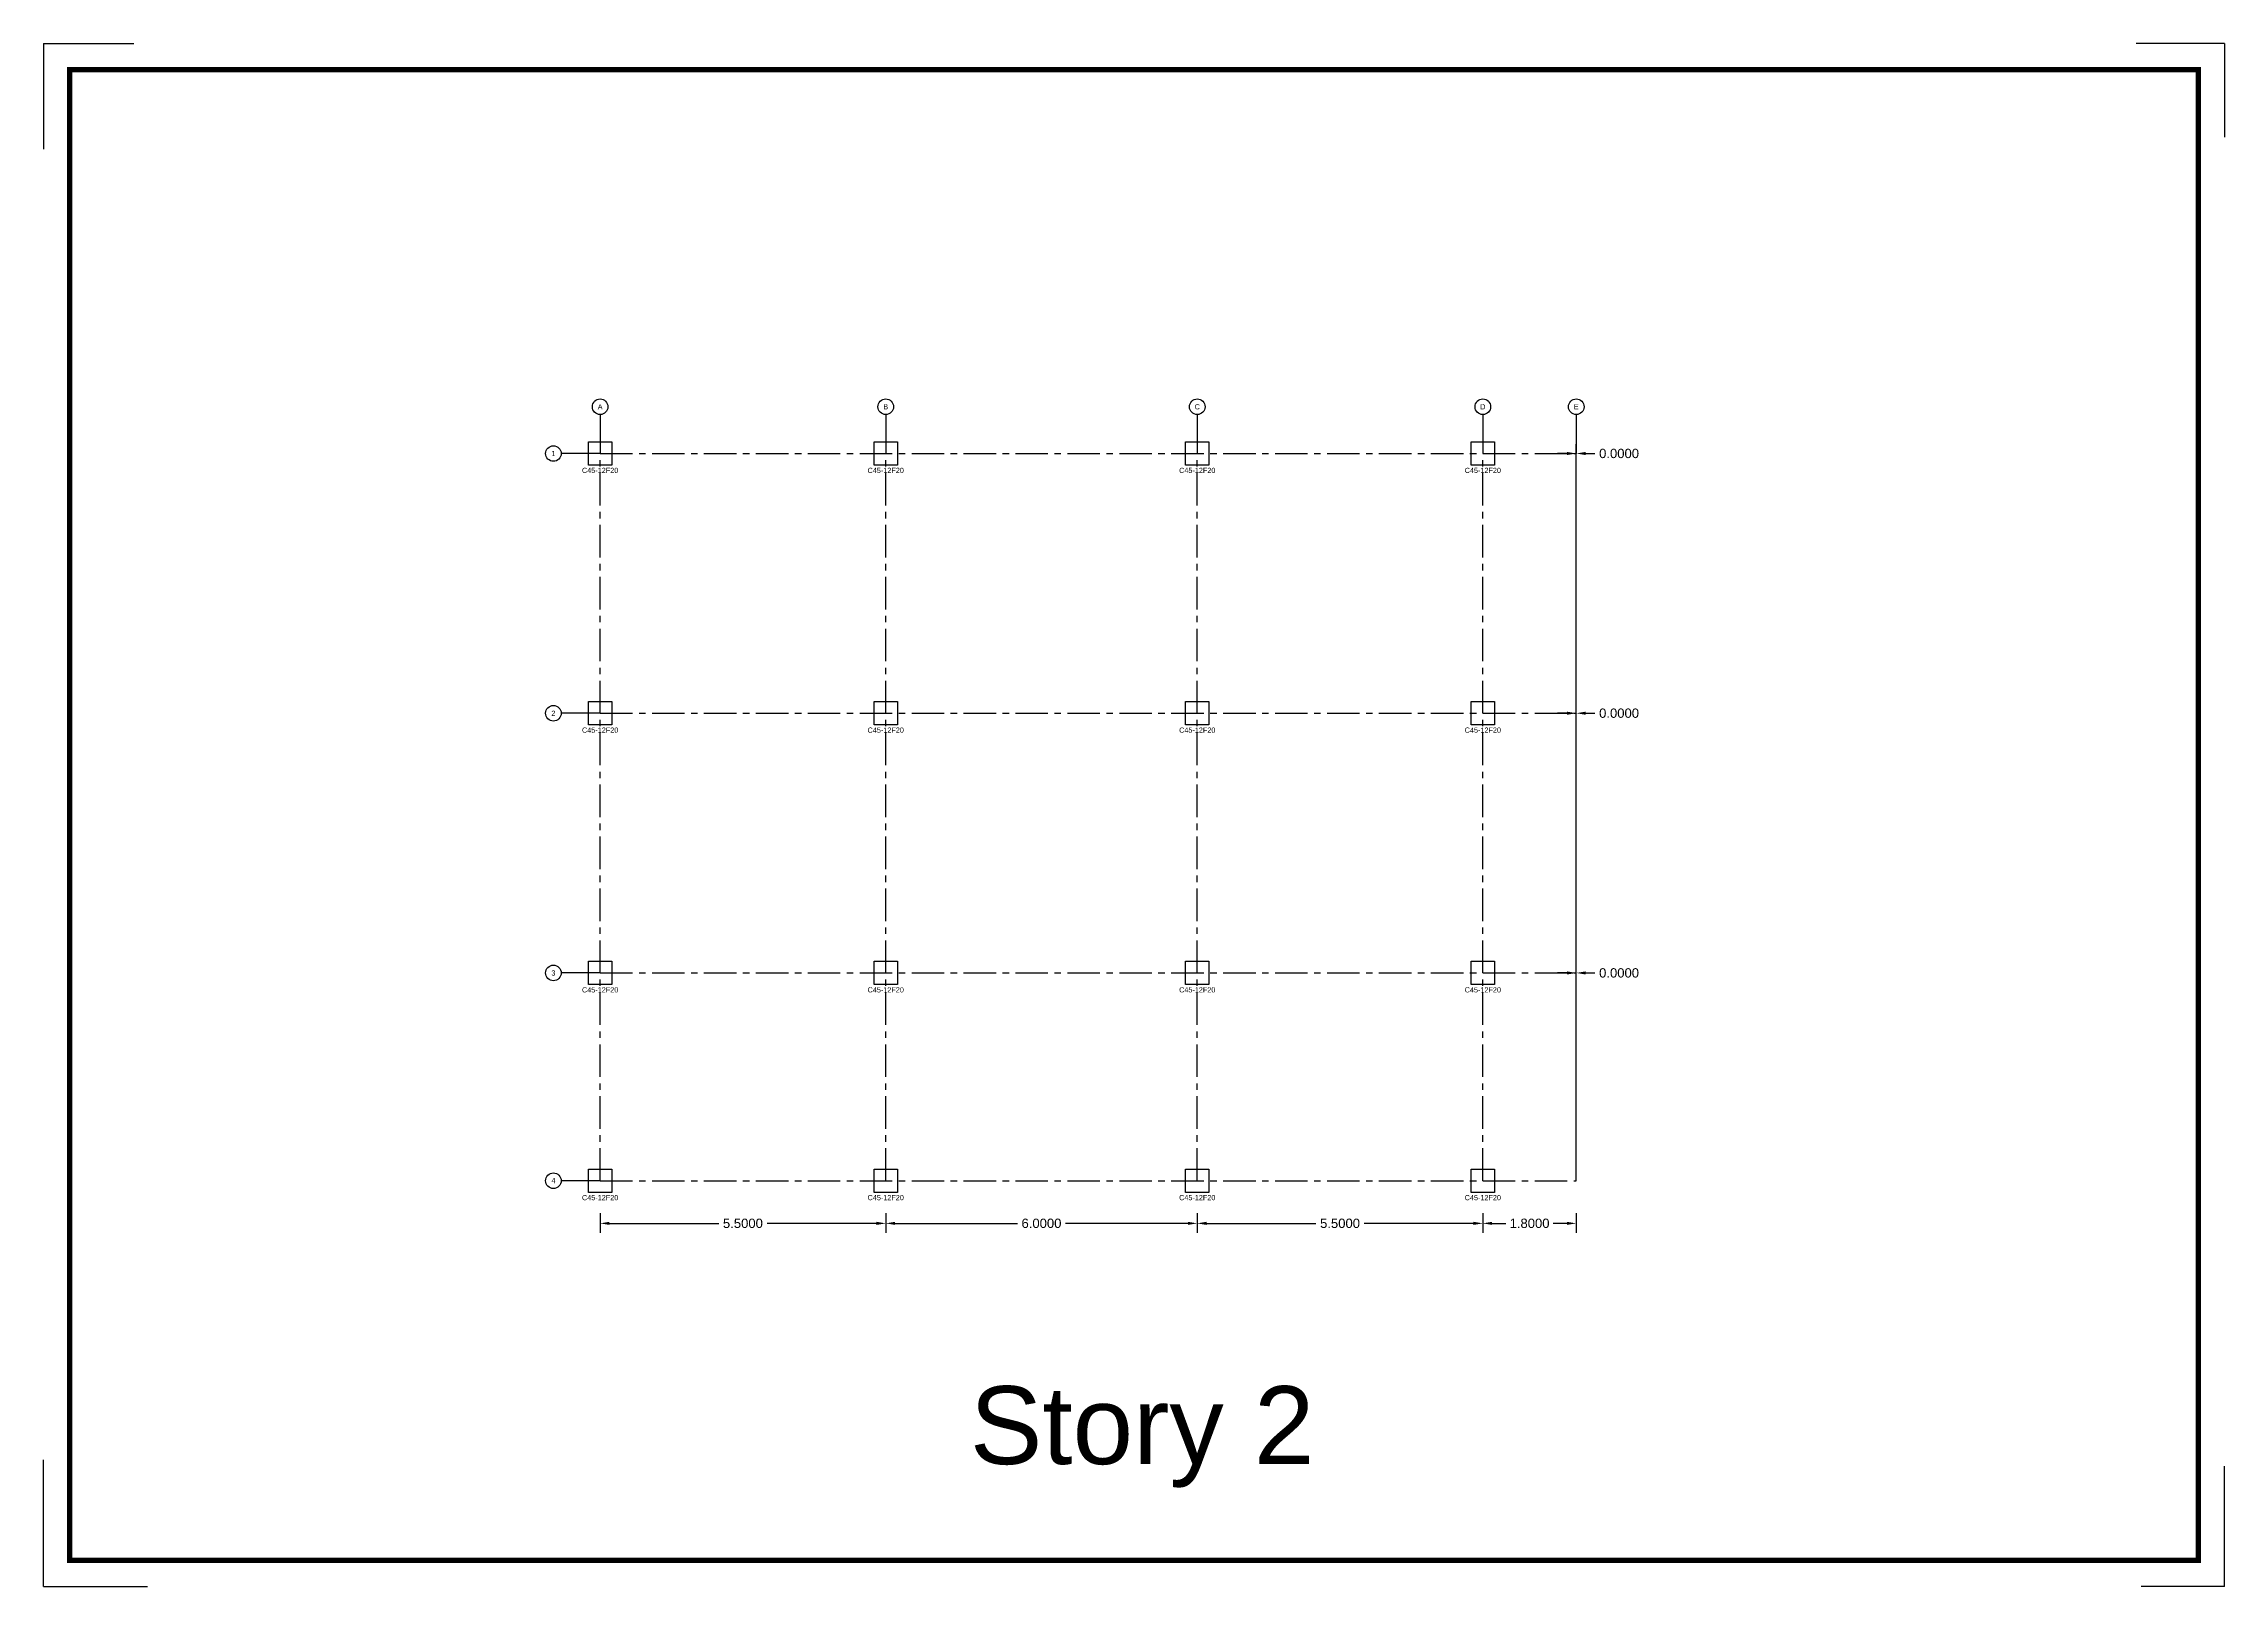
# Model space of a CAD drawing. Header units: inches. Extents: x -1152 to 1352, y 183 to 608.
# Drawn here: x 1097.57 to 1139.57, y 237.99 to 267.69 of the extents above; entities that cross this region are included whole.
import ezdxf
from ezdxf.enums import TextEntityAlignment as Align

# ---------------------------------------------------------------- set-up
doc = ezdxf.new("R2010")
doc.units = ezdxf.units.IN
doc.header["$MEASUREMENT"] = 0
doc.linetypes.add('CENTER', pattern=[2, 1.25, -0.25, 0.25, -0.25])
for name, color, linetype in [('COLS', 5, 'Continuous'), ('DIMENSIONS', 4, 'Continuous'), ('GRID', 1, 'Continuous'), ('TEXT', 3, 'Continuous')]:
    doc.layers.add(name, color=color, linetype=linetype)
doc.layers.add('Layer4', color=252, linetype='Continuous', lineweight=25)
doc.styles.get("Standard").update_dxf_attribs({"font": 'arial.ttf'})
doc.dimstyles.get("Standard").update_dxf_attribs({"dimtxt": 0.18, "dimasz": 0.18, "dimexe": 0.18, "dimexo": 0.0625, "dimgap": 0.09, "dimtad": 0, "dimtih": 1, "dimtoh": 1, "dimdec": 4, "dimzin": 0, "dimdsep": 46, "dimtxsty": 'Standard', "dimcen": 0.09, "dimadec": 0, "dimazin": 0, "dimtfac": 1, "dimtdec": 4, "dimtofl": 0, "dimtmove": 0, "dimatfit": 3, "dimfxl": 1, "dimtolj": 1, "dimtzin": 0, "dimarcsym": 0})

# ---------------------------------------------------------------- blocks, each defined once
blk = doc.blocks.new('*D478')
at = {"layer": 'DEFPOINTS', "color": 0, "transparency": 16777216}
for p in [(1108.283, 245.235), (1113.783, 245.235), (1113.783, 244.975)]:
    blk.add_point(p, dxfattribs=at)
at = {"layer": 'DIMENSIONS', "color": 0, "lineweight": -2, "transparency": 16777216}
for p, q in [((1108.283, 245.172), (1108.283, 244.795)), ((1108.463, 244.975), (1110.57, 244.975)), ((1113.603, 244.975), (1111.497, 244.975)), ((1113.783, 245.172), (1113.783, 244.795))]:
    blk.add_line(p, q, dxfattribs=at)
at = {"layer": 'DIMENSIONS', "color": 0, "transparency": 16777216}
for points in [[(1108.463, 245.005), (1108.463, 244.945), (1108.283, 244.975)], [(1113.603, 245.005), (1113.603, 244.945), (1113.783, 244.975)]]:
    blk.add_solid(points, dxfattribs=at)
at = {"layer": 'DIMENSIONS', "color": 0, "transparency": 16777216, "insert": (1111.033, 244.975), "char_height": 0.18, "attachment_point": 5}
blk.add_mtext('\\A1;5.5000', dxfattribs=at)
blk = doc.blocks.new('*D479')
at = {"layer": 'DEFPOINTS', "color": 0, "transparency": 16777216}
for p in [(1113.783, 245.235), (1119.783, 245.235), (1119.783, 244.975)]:
    blk.add_point(p, dxfattribs=at)
at = {"layer": 'DIMENSIONS', "color": 0, "lineweight": -2, "transparency": 16777216}
for p, q in [((1113.783, 245.172), (1113.783, 244.795)), ((1113.963, 244.975), (1116.319, 244.975)), ((1119.603, 244.975), (1117.247, 244.975)), ((1119.783, 245.172), (1119.783, 244.795))]:
    blk.add_line(p, q, dxfattribs=at)
at = {"layer": 'DIMENSIONS', "color": 0, "transparency": 16777216}
for points in [[(1113.963, 245.005), (1113.963, 244.945), (1113.783, 244.975)], [(1119.603, 245.005), (1119.603, 244.945), (1119.783, 244.975)]]:
    blk.add_solid(points, dxfattribs=at)
at = {"layer": 'DIMENSIONS', "color": 0, "transparency": 16777216, "insert": (1116.783, 244.975), "char_height": 0.18, "attachment_point": 5}
blk.add_mtext('\\A1;6.0000', dxfattribs=at)
blk = doc.blocks.new('*D480')
at = {"layer": 'DEFPOINTS', "color": 0, "transparency": 16777216}
for p in [(1119.783, 245.235), (1125.283, 245.235), (1125.283, 244.975)]:
    blk.add_point(p, dxfattribs=at)
at = {"layer": 'DIMENSIONS', "color": 0, "lineweight": -2, "transparency": 16777216}
for p, q in [((1119.783, 245.172), (1119.783, 244.795)), ((1119.963, 244.975), (1122.07, 244.975)), ((1125.103, 244.975), (1122.997, 244.975)), ((1125.283, 245.172), (1125.283, 244.795))]:
    blk.add_line(p, q, dxfattribs=at)
at = {"layer": 'DIMENSIONS', "color": 0, "transparency": 16777216}
for points in [[(1119.963, 245.005), (1119.963, 244.945), (1119.783, 244.975)], [(1125.103, 245.005), (1125.103, 244.945), (1125.283, 244.975)]]:
    blk.add_solid(points, dxfattribs=at)
at = {"layer": 'DIMENSIONS', "color": 0, "transparency": 16777216, "insert": (1122.533, 244.975), "char_height": 0.18, "attachment_point": 5}
blk.add_mtext('\\A1;5.5000', dxfattribs=at)
blk = doc.blocks.new('*D481')
at = {"layer": 'DEFPOINTS', "color": 0, "transparency": 16777216}
for p in [(1125.283, 245.235), (1127.083, 245.235), (1127.083, 244.975)]:
    blk.add_point(p, dxfattribs=at)
at = {"layer": 'DIMENSIONS', "color": 0, "lineweight": -2, "transparency": 16777216}
for p, q in [((1125.283, 245.172), (1125.283, 244.795)), ((1125.463, 244.975), (1125.728, 244.975)), ((1126.903, 244.975), (1126.638, 244.975)), ((1127.083, 245.172), (1127.083, 244.795))]:
    blk.add_line(p, q, dxfattribs=at)
at = {"layer": 'DIMENSIONS', "color": 0, "transparency": 16777216}
for points in [[(1125.463, 245.005), (1125.463, 244.945), (1125.283, 244.975)], [(1126.903, 245.005), (1126.903, 244.945), (1127.083, 244.975)]]:
    blk.add_solid(points, dxfattribs=at)
at = {"layer": 'DIMENSIONS', "color": 0, "transparency": 16777216, "insert": (1126.183, 244.975), "char_height": 0.18, "attachment_point": 5}
blk.add_mtext('\\A1;1.8000', dxfattribs=at)
blk = doc.blocks.new('*D482')
at = {"layer": 'DEFPOINTS', "color": 0, "transparency": 16777216}
for p in [(1127.083, 249.796), (1127.083, 249.796), (1127.083, 245.796)]:
    blk.add_point(p, dxfattribs=at)
at = {"layer": 'DIMENSIONS', "color": 0, "lineweight": -2, "transparency": 16777216}
for p, q in [((1127.083, 245.858), (1127.083, 249.976)), ((1127.083, 249.858), (1127.083, 249.976)), ((1126.903, 249.796), (1126.723, 249.796)), ((1127.263, 249.796), (1127.443, 249.796))]:
    blk.add_line(p, q, dxfattribs=at)
at = {"layer": 'DIMENSIONS', "color": 0, "transparency": 16777216}
for points in [[(1126.903, 249.826), (1126.903, 249.766), (1127.083, 249.796)], [(1127.263, 249.826), (1127.263, 249.766), (1127.083, 249.796)]]:
    blk.add_solid(points, dxfattribs=at)
at = {"layer": 'DIMENSIONS', "color": 0, "transparency": 16777216, "insert": (1127.907, 249.796), "char_height": 0.18, "attachment_point": 5}
blk.add_mtext('\\A1;0.0000', dxfattribs=at)
blk = doc.blocks.new('*D483')
at = {"layer": 'DEFPOINTS', "color": 0, "transparency": 16777216}
for p in [(1127.083, 254.796), (1127.083, 254.796), (1127.083, 249.796)]:
    blk.add_point(p, dxfattribs=at)
at = {"layer": 'DIMENSIONS', "color": 0, "lineweight": -2, "transparency": 16777216}
for p, q in [((1127.083, 249.858), (1127.083, 254.976)), ((1127.083, 254.858), (1127.083, 254.976)), ((1126.903, 254.796), (1126.723, 254.796)), ((1127.263, 254.796), (1127.443, 254.796))]:
    blk.add_line(p, q, dxfattribs=at)
at = {"layer": 'DIMENSIONS', "color": 0, "transparency": 16777216}
for points in [[(1126.903, 254.826), (1126.903, 254.766), (1127.083, 254.796)], [(1127.263, 254.826), (1127.263, 254.766), (1127.083, 254.796)]]:
    blk.add_solid(points, dxfattribs=at)
at = {"layer": 'DIMENSIONS', "color": 0, "transparency": 16777216, "insert": (1127.907, 254.796), "char_height": 0.18, "attachment_point": 5}
blk.add_mtext('\\A1;0.0000', dxfattribs=at)
blk = doc.blocks.new('*D484')
at = {"layer": 'DEFPOINTS', "color": 0, "transparency": 16777216}
for p in [(1127.083, 259.796), (1127.083, 259.796), (1127.083, 254.796)]:
    blk.add_point(p, dxfattribs=at)
at = {"layer": 'DIMENSIONS', "color": 0, "lineweight": -2, "transparency": 16777216}
for p, q in [((1126.903, 259.796), (1126.723, 259.796)), ((1127.083, 254.858), (1127.083, 259.976)), ((1127.083, 259.858), (1127.083, 259.976)), ((1127.263, 259.796), (1127.443, 259.796))]:
    blk.add_line(p, q, dxfattribs=at)
at = {"layer": 'DIMENSIONS', "color": 0, "transparency": 16777216}
for points in [[(1126.903, 259.826), (1126.903, 259.766), (1127.083, 259.796)], [(1127.263, 259.826), (1127.263, 259.766), (1127.083, 259.796)]]:
    blk.add_solid(points, dxfattribs=at)
at = {"layer": 'DIMENSIONS', "color": 0, "transparency": 16777216, "insert": (1127.907, 259.796), "char_height": 0.18, "attachment_point": 5}
blk.add_mtext('\\A1;0.0000', dxfattribs=at)

msp = doc.modelspace()

# ---------------------------------------------------------------- linework, layer by layer
at = {"layer": 'COLS', "color": 5, "linetype": 'Continuous'}
for points in [[(1108.50829, 259.57078), (1108.05829, 259.57078), (1108.05829, 260.02078), (1108.50829, 260.02078)], [(1114.00829, 259.57078), (1113.55829, 259.57078), (1113.55829, 260.02078), (1114.00829, 260.02078)], [(1120.00829, 259.57078), (1119.55829, 259.57078), (1119.55829, 260.02078), (1120.00829, 260.02078)], [(1125.50829, 259.57078), (1125.05829, 259.57078), (1125.05829, 260.02078), (1125.50829, 260.02078)], [(1108.50829, 254.57078), (1108.05829, 254.57078), (1108.05829, 255.02078), (1108.50829, 255.02078)], [(1114.00829, 254.57078), (1113.55829, 254.57078), (1113.55829, 255.02078), (1114.00829, 255.02078)], [(1120.00829, 254.57078), (1119.55829, 254.57078), (1119.55829, 255.02078), (1120.00829, 255.02078)], [(1125.50829, 254.57078), (1125.05829, 254.57078), (1125.05829, 255.02078), (1125.50829, 255.02078)], [(1108.50829, 249.57078), (1108.05829, 249.57078), (1108.05829, 250.02078), (1108.50829, 250.02078)], [(1114.00829, 249.57078), (1113.55829, 249.57078), (1113.55829, 250.02078), (1114.00829, 250.02078)], [(1120.00829, 249.57078), (1119.55829, 249.57078), (1119.55829, 250.02078), (1120.00829, 250.02078)], [(1125.50829, 249.57078), (1125.05829, 249.57078), (1125.05829, 250.02078), (1125.50829, 250.02078)], [(1108.50829, 245.57078), (1108.05829, 245.57078), (1108.05829, 246.02078), (1108.50829, 246.02078)], [(1114.00829, 245.57078), (1113.55829, 245.57078), (1113.55829, 246.02078), (1114.00829, 246.02078)], [(1120.00829, 245.57078), (1119.55829, 245.57078), (1119.55829, 246.02078), (1120.00829, 246.02078)], [(1125.50829, 245.57078), (1125.05829, 245.57078), (1125.05829, 246.02078), (1125.50829, 246.02078)]]:
    msp.add_lwpolyline(points, close=True, dxfattribs=at)
at = {"layer": 'GRID', "color": 0, "linetype": 'Continuous'}
for p, q in [((1108.28329, 260.54578), (1108.28329, 259.79578)), ((1113.78329, 260.54578), (1113.78329, 259.79578)), ((1119.78329, 260.54578), (1119.78329, 259.79578)), ((1125.28329, 260.54578), (1125.28329, 259.79578)), ((1127.08329, 260.54578), (1127.08329, 259.79578)), ((1108.28329, 259.79578), (1107.53329, 259.79578)), ((1108.28329, 254.79578), (1107.53329, 254.79578)), ((1108.28329, 249.79578), (1107.53329, 249.79578)), ((1108.28329, 245.79578), (1107.53329, 245.79578))]:
    msp.add_line(p, q, dxfattribs=at)
at = {"layer": 'GRID', "color": 1, "linetype": 'CENTER', "ltscale": 0.5}
for p, q in [((1108.28329, 245.79578), (1108.28329, 259.79578)), ((1108.28329, 259.79578), (1127.08329, 259.79578)), ((1113.78329, 245.79578), (1113.78329, 259.79578)), ((1119.78329, 245.79578), (1119.78329, 259.79578)), ((1125.28329, 245.79578), (1125.28329, 259.79578)), ((1127.08329, 245.79578), (1127.08329, 259.79578)), ((1108.28329, 254.79578), (1127.08329, 254.79578)), ((1108.28329, 249.79578), (1127.08329, 249.79578)), ((1108.28329, 245.79578), (1127.08329, 245.79578))]:
    msp.add_line(p, q, dxfattribs=at)
at = {"layer": 'GRID', "color": 0, "linetype": 'Continuous'}
for centre in [(1108.28329, 260.69578), (1113.78329, 260.69578), (1119.78329, 260.69578), (1125.28329, 260.69578), (1127.08329, 260.69578), (1107.38329, 259.79578), (1107.38329, 254.79578), (1107.38329, 249.79578), (1107.38329, 245.79578)]:
    msp.add_circle(centre, 0.15, dxfattribs=at)
at = {"layer": 'Layer4'}
for p, q in [((1097.56504, 267.68662), (1097.56504, 265.65644)), ((1097.56504, 267.68662), (1099.30566, 267.68662)), ((1139.56504, 267.68662), (1137.86704, 267.68662)), ((1139.56504, 267.68662), (1139.56504, 265.88791)), ((1097.56504, 237.98662), (1097.56504, 240.42427)), ((1139.56504, 237.98662), (1139.56504, 240.30066)), ((1139.56504, 237.98662), (1139.56504, 238.98662)), ((1097.56504, 237.98662), (1099.56507, 237.98662)), ((1139.56504, 237.98662), (1137.96015, 237.98662))]:
    msp.add_line(p, q, dxfattribs=at)
at = {"layer": 'Layer4', "const_width": 0.1}
msp.add_lwpolyline([(1098.06504, 267.18662), (1139.06504, 267.18662), (1139.06504, 238.48662), (1098.06504, 238.48662)], close=True, dxfattribs=at)

# ---------------------------------------------------------------- texts
at = {"color": 6, "insert": (1090.19623, 241.84049), "char_height": 1.5, "attachment_point": 1}
msp.add_mtext_dynamic_manual_height_columns('\\pxqc;Story 2', width=57.0507531, gutter_width=36.72032, heights=[0], dxfattribs=at)
at = {"layer": 'TEXT', "color": 0}
for s, p in [('A', (1108.28329, 260.69578)), ('B', (1113.78329, 260.69578)), ('C', (1119.78329, 260.69578)), ('D', (1125.28329, 260.69578)), ('E', (1127.08329, 260.69578)), ('1', (1107.38329, 259.79578)), ('C45-12F20', (1108.28329, 259.47078)), ('C45-12F20', (1113.78329, 259.47078)), ('C45-12F20', (1119.78329, 259.47078)), ('C45-12F20', (1125.28329, 259.47078)), ('2', (1107.38329, 254.79578)), ('C45-12F20', (1108.28329, 254.47078)), ('C45-12F20', (1113.78329, 254.47078)), ('C45-12F20', (1119.78329, 254.47078)), ('C45-12F20', (1125.28329, 254.47078)), ('3', (1107.38329, 249.79578)), ('C45-12F20', (1108.28329, 249.47078)), ('C45-12F20', (1113.78329, 249.47078)), ('C45-12F20', (1119.78329, 249.47078)), ('C45-12F20', (1125.28329, 249.47078)), ('4', (1107.38329, 245.79578)), ('C45-12F20', (1108.28329, 245.47078)), ('C45-12F20', (1113.78329, 245.47078)), ('C45-12F20', (1119.78329, 245.47078)), ('C45-12F20', (1125.28329, 245.47078))]:
    msp.add_text(s, height=0.1, dxfattribs=at).set_placement(p, align=Align.MIDDLE)

# ---------------------------------------------------------------- dimensions: what is measured, and where the dimension line sits
at = {"layer": 'DIMENSIONS'}
for base, p1, p2, picture, middle in [((1127.0832913491, 259.7957808261), (1127.0832913491, 254.7957808261), (1127.0832913491, 259.7957808261), '*D484', (1127.9066133136, 259.7957808261)), ((1127.0832913491, 254.7957808261), (1127.0832913491, 249.7957808261), (1127.0832913491, 254.7957808261), '*D483', (1127.9066133136, 254.7957808261)), ((1127.0832913491, 249.7957808261), (1127.0832913491, 245.7957808261), (1127.0832913491, 249.7957808261), '*D482', (1127.9066133136, 249.7957808261)), ((1113.78329, 244.97476), (1108.28329, 245.23476), (1113.78329, 245.23476), '*D478', (1111.03329, 244.97476)), ((1119.78329, 244.97476), (1113.78329, 245.23476), (1119.78329, 245.23476), '*D479', (1116.78329, 244.97476)), ((1125.28329, 244.97476), (1119.78329, 245.23476), (1125.28329, 245.23476), '*D480', (1122.53329, 244.97476)), ((1127.08329, 244.97476), (1125.28329, 245.23476), (1127.08329, 245.23476), '*D481', (1126.18329, 244.97476))]:
    dim = msp.add_linear_dim(base=base, p1=p1, p2=p2, dimstyle='Standard', dxfattribs=at)
    dim.commit()
    dim.dimension.update_dxf_attribs({"geometry": picture, "text_midpoint": middle})

doc.saveas('drawing.dxf')
